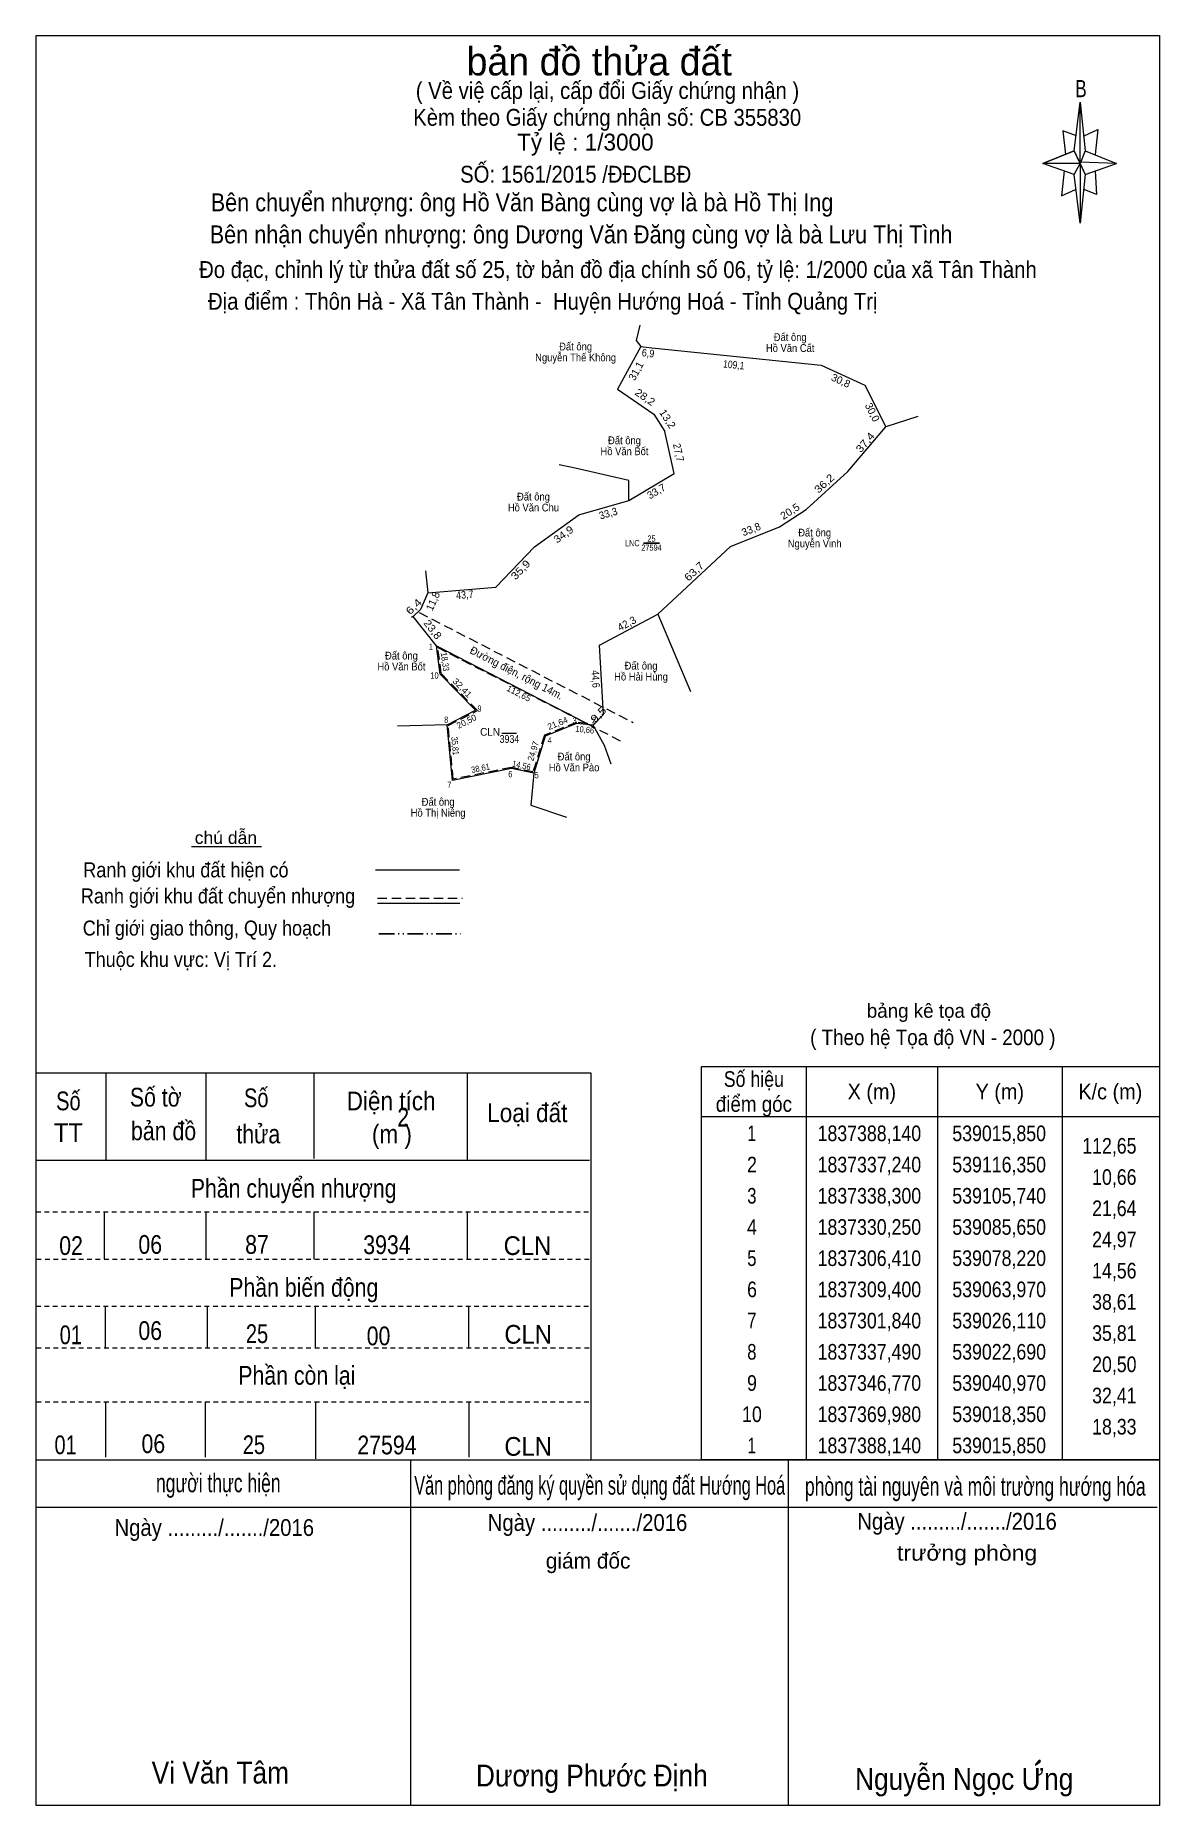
# Model space of a CAD drawing. Header units: metres. Extents: x 536855 to 540302, y 1836645 to 1837779.
# Drawn here: x 538759 to 539479, y 1836645 to 1837779 of the extents above; entities that cross this region are included whole.
import ezdxf
from ezdxf.enums import TextEntityAlignment as Align

# ---------------------------------------------------------------- set-up
doc = ezdxf.new("R2010")
doc.units = ezdxf.units.M
doc.header["$LTSCALE"] = 2
for name, pattern in [('DASH_DOUBLE_DOT', [9.2, 5, -1.2, 0.3, -1.2, 0.3, -1.2]), ('DOTTED', [1.5, 0.3, -1.2]), ('MEDIUM_DASHED', [4.5, 3, -1.5]), ('SHORT_DASHED', [2.7, 1.5, -1.2])]:
    doc.linetypes.add(name, pattern=pattern)
for name, color, linetype, lineweight in [('1', 7, 'DOTTED', 13), ('10', 7, 'Continuous', 13), ('5', 7, 'Continuous', 13), ('63', 7, 'Continuous', 13)]:
    doc.layers.add(name, color=color, linetype=linetype, lineweight=lineweight)
doc.layers.add('34', color=7, linetype='Continuous')

msp = doc.modelspace()

# ---------------------------------------------------------------- texts
at = {"layer": '1', "width": 0.85}
msp.add_text('2', height=12, dxfattribs=at).set_placement((538994.63, 1837080.03), align=Align.CENTER)
at = {"layer": '10'}
for s, height, width, p in [('Đất ông', 5, 0.9, (539105.095, 1837577.38)), ('Hồ Văn Cất', 5, 0.9, (539242.605, 1837576.4)), ('Đất ông', 5, 0.9, (539242.615, 1837583.4)), ('Nguyễn Thế Không', 5, 0.9, (539105.09, 1837570.38)), ('Hồ Văn Bốt', 5, 0.9, (539136.415, 1837510.25)), ('Đất ông', 5, 0.9, (539136.415, 1837517.25)), ('Hồ Văn Chu', 5, 0.9, (539078.065, 1837474.2)), ('Đất ông', 5, 0.9, (539078.075, 1837481.2)), ('25', 4, 0.85, (539153.72, 1837454.78)), ('Nguyễn Vinh', 5, 0.9, (539258.28, 1837451.14)), ('Đất ông', 5, 0.9, (539258.285, 1837458.14)), ('27594', 4, 0.85, (539153.72, 1837449)), ('Hồ Văn Bốt', 5, 0.9, (538993.475, 1837372.3)), ('Đất ông', 5, 0.9, (538993.475, 1837379.3)), ('Đất ông', 5, 0.9, (539147.015, 1837372.85)), ('Hồ Hải Hùng', 5, 0.9, (539147.015, 1837365.85)), ('CLN', 5, 0.95, (539050.275, 1837330.45)), ('3934', 5, 0.85, (539062.67, 1837325.89)), ('Đất ông', 5, 0.9, (539104.125, 1837314.63)), ('Hồ Văn Pào', 5, 0.9, (539104.115, 1837307.63)), ('Đất ông', 5, 0.9, (539016.975, 1837285.62)), ('Hồ Thị Niêng', 5, 0.9, (539016.97, 1837278.62))]:
    msp.add_text(s, height=height, dxfattribs=dict(at, width=width)).set_placement(p, align=Align.CENTER)
for s, height, rotation, p in [('31,1', 4.8, 61.113, (539145.91, 1837563.046)), ('30,8', 4.8, 335.447, (539274.048, 1837555.823)), ('30,0', 4.8, 296.728, (539293.126, 1837536.659)), ('33,7', 4.8, 30.731, (539158.034, 1837485.03)), ('33,8', 4.8, 21.707, (539218.437, 1837460.534)), ('11,8', 4.8, 65.909, (539015.821, 1837415.7)), ('42,3', 4.8, 27.86, (539138.948, 1837400.22)), ('112,65', 4, 333.139, (539067.781, 1837355.788)), ('20,50', 4, 26.915, (539036.09, 1837337.841)), ('21,64', 4, 21.836, (539094.291, 1837336.571))]:
    msp.add_text(s, height=height, rotation=rotation, dxfattribs=at).set_placement(p, align=Align.CENTER)
for s, height, rotation, width, p in [('6,9', 4.8, 353.788, 0.9, (539151.285, 1837573.271)), ('109,1', 4.8, 354.135, 0.85, (539206.23, 1837565.799)), ('28,2', 4.8, 325.448, 1.1, (539148.269, 1837545.46)), ('13,2', 4.8, 302.808, 1.05, (539162.001, 1837532.195)), ('37,4', 4.8, 49.595, 1.15, (539292.48, 1837516.874)), ('27,7', 4.8, 282.421, 0.95, (539168.748, 1837511.456)), ('36,2', 4.8, 42.381, 1.15, (539266.062, 1837490.342)), ('20,5', 4.8, 32.962, 1.05, (539243.764, 1837472.238)), ('33,3', 4.8, 16.177, 0.95, (539126.671, 1837470.626)), ('34,9', 4.8, 35.601, 1.1, (539098.713, 1837457.526)), ('35,9', 4.8, 46.141, 1.15, (539071.551, 1837435.107)), ('63,7', 4.8, 43.072, 1.15, (539182.666, 1837434.026)), ('43,7', 4.8, 4.752, 0.9, (539034.266, 1837418.408)), ('6,4', 4.8, 44.81, 1.25, (539003.044, 1837411.494)), ('23,8', 4.8, 308.382, 1.1, (539011.637, 1837397.055)), ('Đường điện, rộng 14m.', 5, 332.731, 0.95, (539066.14, 1837368.462)), ('18,33', 4, 277.838, 0.9, (539019.445, 1837377.548)), ('32,41', 4, 314.262, 1.1, (539031.022, 1837359.751)), ('44,6', 4.8, 273.406, 0.9, (539115.599, 1837366.693)), ('9,5', 4.8, 45.471, 1.25, (539121.321, 1837342.292)), ('10,66', 4, 354.295, 0.9, (539110.781, 1837332.373)), ('35,81', 4, 275.48, 0.85, (539025.942, 1837323.766)), ('24,97', 4, 72.69, 0.95, (539079.833, 1837319.995)), ('38,61', 4, 11.292, 0.9, (539044.513, 1837307.683)), ('14,56', 4, 348.15, 0.9, (539069.984, 1837309.491))]:
    msp.add_text(s, height=height, rotation=rotation, dxfattribs=dict(at, width=width)).set_placement(p, align=Align.CENTER)
for s, width, p in [('LNC ', 0.8, (539147.4, 1837451.89)), (' 1', 0.75, (539013.7, 1837385.54)), (' 10', 0.85, (539017.28, 1837367.06)), (' 8', 0.8, (539023.46, 1837338.72)), (' 9', 0.85, (539044.8, 1837345.85)), (' 2', 0.85, (539118.18, 1837338.31)), (' 3', 0.8, (539105.74, 1837338.14)), (' 4', 0.85, (539089.79, 1837325.49)), (' 7', 0.8, (539025.5, 1837297.09)), (' 6', 0.85, (539064.58, 1837303.89)), (' 5', 0.8, (539081.44, 1837303.2))]:
    msp.add_text(s, height=4, dxfattribs=dict(at, width=width)).set_placement(p, align=Align.RIGHT)
at = {"layer": '34', "width": 0.9}
for s, p in [('Bên chuyển nhượng: ông Hồ Văn Bàng cùng vợ là bà Hồ Thị Ing', (538871.26, 1837666.53)), ('Bên nhận chuyển nhượng: ông Dương Văn Đăng cùng vợ là bà Lưu Thị Tình', (538870.62, 1837645.97))]:
    msp.add_text(s, height=11.52, dxfattribs=at).set_placement(p)
at = {"layer": '5'}
for s, height, p in [('bản đồ thửa đất', 18, (539120.21, 1837753.61)), ('Tỷ lệ : 1/3000', 10.8, (539111.32, 1837705.49)), ('bảng kê tọa độ', 9, (539331.495, 1837149.73)), (' giám đốc', 10, (539111.26, 1836796.75))]:
    msp.add_text(s, height=height, dxfattribs=at).set_placement(p, align=Align.CENTER)
for s, height, width, p in [('( Về việ cấp lại, cấp đổi Giấy chứng nhận )', 10.8, 0.9, (539125.52, 1837738.53)), ('B', 11.02, 0.75, (539428.945, 1837739.65)), ('Kèm theo Giấy chứng nhận số: CB 355830', 10.8, 0.9, (539125.345, 1837721.33)), ('SỐ: 1561/2015 /ĐĐCLBĐ', 10.8, 0.9, (539105.15, 1837684.89)), ('Đo đạc, chỉnh lý từ thửa đất số 25, tờ bản đồ địa chính số 06, tỷ lệ: 1/2000 của xã Tân Thành', 10.8, 0.9, (539132.22, 1837623.8)), ('Địa điểm : Thôn Hà - Xã Tân Thành -  Huyện Hướng Hoá - Tỉnh Quảng Trị ', 10.8, 0.9, (539085.835, 1837603.47)), ('chú dẫn', 7.999, 1.05, (538880.99, 1837261.13)), ('Ranh giới khu đất hiện có ', 9.6, 0.9, (538856.955, 1837239.69)), ('Ranh giới khu đất chuyển nhượng', 9.6, 0.9, (538875.925, 1837222.99)), ('Chỉ giới giao thông, Quy hoạch', 9.6, 0.9, (538868.835, 1837202.41)), ('Thuộc khu vực: Vị Trí 2.', 9.6, 0.9, (538852.11, 1837182.31)), ('( Theo hệ Tọa độ VN - 2000 )', 10, 0.9, (539334.005, 1837132.17)), ('Số tờ', 12, 0.85, (538836.04, 1837092.83)), ('Số', 12, 0.8, (538900.43, 1837092.43)), ('Số', 12, 0.8, (538780.03, 1837090.43)), ('Diện tích', 12, 0.9, (538986.88, 1837090.43)), ('Loại đất', 12, 0.9, (539074.135, 1837082.83)), ('TT', 12, 0.95, (538780.075, 1837070.03)), ('bản đồ', 12, 0.85, (538841.045, 1837071.23)), ('thửa', 12, 0.85, (538901.73, 1837069.23)), ('(m )', 12, 0.9, (538987.37, 1837069.23)), ('Phần chuyển nhượng', 12, 0.85, (538924.395, 1837034.45)), ('02', 12, 0.85, (538781.755, 1836997.73)), ('06', 12, 0.85, (538832.485, 1836998.45)), ('87', 12, 0.85, (538900.915, 1836998.45)), ('3934', 12, 0.85, (538984.18, 1836998.29)), ('CLN', 12, 0.95, (539074.205, 1836997.69)), ('Phần biến động', 12, 0.85, (538930.88, 1836970.93)), ('01', 12, 0.8, (538781.59, 1836940.53)), ('06', 12, 0.85, (538832.485, 1836943.25)), ('25', 12, 0.8, (538900.925, 1836941.26)), ('00', 12, 0.85, (538978.795, 1836939.85)), ('CLN', 12, 0.95, (539074.685, 1836940.85)), ('Phần còn lại', 12, 0.85, (538926.455, 1836914.57)), ('01', 12, 0.8, (538778.27, 1836870.03)), ('06', 12, 0.85, (538834.475, 1836870.75)), ('25', 12, 0.8, (538898.925, 1836870.09)), ('27594', 12, 0.85, (538984.18, 1836869.93)), ('CLN', 12, 0.95, (539074.685, 1836869.02)), ('người thực hiện', 12, 0.7, (538876.095, 1836845.65)), ('Văn phòng đăng ký quyền sử dụng đất Hướng Hoá', 12, 0.65, (539120.515, 1836844.13)), ('phòng tài nguyên và môi trường hướng hóa', 12, 0.7, (539361.22, 1836843.45)), ('Ngày ........./......./2016', 10.8, 0.9, (539112.735, 1836820.85)), ('Ngày ........./......./2016', 10.8, 0.9, (539349.535, 1836821.65)), ('Ngày ........./......./2016', 10.8, 0.9, (538873.535, 1836817.65)), ('trưởng phòng', 10, 1.1, (539355.98, 1836801.81)), ('Vi Văn Tâm', 14, 0.9, (538877.42, 1836658.97)), ('Dương Phước Định', 14, 0.9, (539115.495, 1836657.09)), ('Nguyễn Ngọc Ưng', 14, 0.9, (539354.1, 1836654.93))]:
    msp.add_text(s, height=height, dxfattribs=dict(at, width=width)).set_placement(p, align=Align.CENTER)
at = {"layer": '63'}
for s, width, p in [('Số hiệu', 0.85, (539219.335, 1837105.45)), ('X (m)', 0.95, (539294.945, 1837097.45)), ('Y (m)', 0.95, (539376.94, 1837097.45)), ('K/c (m)', 0.95, (539447.76, 1837097.45)), ('điểm góc', 0.9, (539219.355, 1837089.45)), (' 1', 0.75, (539216.545, 1837070.65)), ('1837388,140', 0.85, (539293.345, 1837070.65)), ('539015,850', 0.85, (539376.53, 1837070.65)), (' 2', 0.85, (539216.54, 1837050.65)), ('1837337,240', 0.85, (539293.345, 1837050.65)), ('539116,350', 0.85, (539376.53, 1837050.65)), (' 3', 0.8, (539216.555, 1837030.65)), ('1837338,300', 0.85, (539293.345, 1837030.65)), ('539105,740', 0.85, (539376.53, 1837030.65)), (' 4', 0.85, (539216.545, 1837010.65)), ('1837330,250', 0.85, (539293.345, 1837010.65)), ('539085,650', 0.85, (539376.53, 1837010.65)), (' 5', 0.8, (539216.55, 1836990.65)), ('1837306,410', 0.85, (539293.345, 1836990.65)), ('539078,220', 0.85, (539376.53, 1836990.65)), (' 6', 0.85, (539216.555, 1836970.65)), ('1837309,400', 0.85, (539293.345, 1836970.65)), ('539063,970', 0.85, (539376.53, 1836970.65)), (' 7', 0.8, (539216.545, 1836950.65)), ('1837301,840', 0.85, (539293.345, 1836950.65)), ('539026,110', 0.85, (539376.53, 1836950.65)), (' 8', 0.8, (539216.545, 1836930.65)), ('1837337,490', 0.85, (539293.345, 1836930.65)), ('539022,690', 0.85, (539376.53, 1836930.65)), (' 9', 0.85, (539216.545, 1836910.65)), ('1837346,770', 0.85, (539293.345, 1836910.65)), ('539040,970', 0.85, (539376.53, 1836910.65)), (' 10', 0.85, (539216.54, 1836890.65)), ('1837369,980', 0.85, (539293.345, 1836890.65)), ('539018,350', 0.85, (539376.53, 1836890.65)), (' 1', 0.75, (539216.545, 1836870.65)), ('1837388,140', 0.85, (539293.345, 1836870.65)), ('539015,850', 0.85, (539376.53, 1836870.65))]:
    msp.add_text(s, height=10, dxfattribs=dict(at, width=width)).set_placement(p, align=Align.CENTER)
at = {"layer": '63', "width": 0.85}
for s, p in [('112,65', (539464.55, 1837062.65)), ('10,66', (539464.55, 1837042.65)), ('21,64', (539464.55, 1837022.65)), ('24,97', (539464.55, 1837002.65)), ('14,56', (539464.55, 1836982.65)), ('38,61', (539464.55, 1836962.65)), ('35,81', (539464.55, 1836942.65)), ('20,50', (539464.55, 1836922.65)), ('32,41', (539464.55, 1836902.65)), ('18,33', (539464.55, 1836882.65))]:
    msp.add_text(s, height=10, dxfattribs=at).set_placement(p, align=Align.RIGHT)

# ---------------------------------------------------------------- hatches: boundary and pattern name
at = {"layer": '5'}
msp.add_hatch(color=256, dxfattribs=at).paths.add_polyline_path([(539402.54, 1836672.77), (539402.82, 1836673.05), (539402.94, 1836673.49), (539402.7, 1836673.77), (539402.42, 1836673.89), (539402.06, 1836673.81), (539401.74, 1836673.61), (539399.54, 1836671.05), (539400.1, 1836671.05)])

# ---------------------------------------------------------------- linework, layer by layer
at = {"layer": '1', "linetype": 'Continuous'}
msp.add_line((538758.9, 1837058.43), (539114.1, 1837058.43), dxfattribs=at)
at = {"layer": '1', "linetype": 'SHORT_DASHED'}
for p, q in [((538759.34, 1837025.33), (539115.7, 1837025.33)), ((538759.7, 1836994.93), (539114.94, 1836994.93)), ((538759.34, 1836964.93), (539114.9, 1836964.93)), ((538759.7, 1836938.13), (539114.94, 1836938.13)), ((538759.66, 1836903.69), (539114.94, 1836903.69))]:
    msp.add_line(p, q, dxfattribs=at)
at = {"layer": '10'}
for p, q in [((539146.97, 1837579.81), (539131.93, 1837552.55)), ((539324.33, 1837534.93), (539303.91, 1837528.35)), ((539104.85, 1837501.9), (539094.5, 1837504.07)), ((539008.98, 1837436.03), (539010.44, 1837422.1)), ((539157.77, 1837408.29), (539178.7, 1837358.79)), ((539015.85, 1837388.14), (539115.76, 1837336.64)), ((539022.69, 1837337.49), (538990.97, 1837336.56)), ((539057.79, 1837332.03), (539067.13, 1837332.03))]:
    msp.add_line(p, q, dxfattribs=at)
at = {"layer": '10', "lineweight": 25}
msp.add_line((539148.66, 1837453.89), (539158.78, 1837453.89), dxfattribs=at)
at = {"layer": '10', "linetype": 'MEDIUM_DASHED'}
for p, q in [((539004.76, 1837409.4), (539142.04, 1837338.87)), ((539133.94, 1837327.07), (539016.73, 1837386.91))]:
    msp.add_line(p, q, dxfattribs=at)
at = {"layer": '10'}
for points in [[(539146.29, 1837593.64), (539143.8, 1837583.69), (539146.97, 1837579.81)], [(539146.97, 1837579.81), (539153.86, 1837579.06), (539262.4, 1837567.91), (539290.44, 1837555.1), (539303.91, 1837528.35)], [(539131.93, 1837552.55), (539155.15, 1837536.56), (539162.28, 1837525.5)], [(539139.24, 1837481.2), (539168.24, 1837498.44), (539162.28, 1837525.5)], [(539157.77, 1837408.29), (539204.29, 1837451.78), (539235.69, 1837464.28), (539252.9, 1837475.44), (539279.65, 1837499.85), (539303.91, 1837528.35)], [(539139.24, 1837481.2), (539139.22, 1837494.11), (539104.85, 1837501.9)], [(539010.44, 1837422.1), (539053.99, 1837425.72), (539078.84, 1837451.58), (539107.25, 1837471.92), (539139.24, 1837481.2)], [(539010.44, 1837422.1), (539005.62, 1837411.32), (539001.07, 1837406.8)], [(539022.69, 1837337.49), (539040.97, 1837346.77), (539018.35, 1837369.98), (539015.85, 1837388.14), (539001.07, 1837406.8), (539000, 1837406.22)], [(539116.35, 1837337.24), (539122.98, 1837343.98), (539120.33, 1837388.5), (539157.77, 1837408.29)], [(539078.22, 1837306.41), (539063.97, 1837309.4), (539026.11, 1837301.84), (539022.69, 1837337.49)], [(539116.35, 1837337.24), (539105.74, 1837338.3), (539085.65, 1837330.25), (539078.22, 1837306.41)], [(539127.8, 1837312.24), (539123.5, 1837324.09), (539116.35, 1837337.24)], [(539078.22, 1837306.41), (539076.31, 1837286.04), (539099.3, 1837278.22)]]:
    msp.add_lwpolyline(points, dxfattribs=at)
at = {"layer": '10', "linetype": 'MEDIUM_DASHED'}
msp.add_lwpolyline([(539016.73, 1837386.91), (539112.69, 1837338.31), (539105.64, 1837339.01), (539085.08, 1837330.78), (539077.74, 1837307.23), (539063.97, 1837310.11), (539026.73, 1837302.68), (539023.43, 1837337.08), (539042.14, 1837346.58), (539019.01, 1837370.3)], close=True, dxfattribs=at)
at = {"layer": '5'}
for p, q in [((539424.54, 1837705.25), (539428.54, 1837736.45)), ((539424.54, 1837690.05), (539404.54, 1837697.25)), ((539431.74, 1837705.25), (539451.74, 1837697.25)), ((539431.74, 1837690.05), (539428.54, 1837658.85)), ((539438.14, 1837692.45), (539438.94, 1837677.25)), ((539438.94, 1837677.25), (539430.94, 1837680.45)), ((538859.02, 1837259.37), (538903.74, 1837259.37)), ((538976.78, 1837244.49), (539030.62, 1837244.49)), ((538978.22, 1837223.17), (539030.86, 1837223.17)), ((538758.9, 1837114.43), (539114.94, 1837114.43)), ((538804.1, 1837114.43), (538804.1, 1837058.43)), ((538868.1, 1837114.43), (538868.1, 1837058.43)), ((538937.3, 1837114.43), (538937.3, 1837059.63)), ((539035.7, 1837114.43), (539035.7, 1837058.43)), ((539114.94, 1837114.43), (539114.94, 1836866.45)), ((538802.9, 1837025.33), (538802.9, 1836994.93)), ((538868.1, 1837025.33), (538868.1, 1836994.93)), ((538937.3, 1837025.33), (538937.3, 1836994.93)), ((539035.7, 1837025.33), (539035.7, 1836994.93)), ((538803.7, 1836964.93), (538803.7, 1836938.13)), ((538868.9, 1836964.93), (538868.9, 1836938.13)), ((538938.1, 1836964.93), (538938.1, 1836938.13)), ((539036.5, 1836964.93), (539036.5, 1836938.13)), ((538803.9, 1836903.69), (538803.9, 1836868.09)), ((538867.74, 1836903.69), (538867.74, 1836868.09)), ((538938.46, 1836903.69), (538938.46, 1836867.09)), ((539036.7, 1836903.69), (539036.7, 1836868.09)), ((538759.34, 1836866.45), (539479.34, 1836866.45)), ((538999.34, 1836866.45), (538999.34, 1836644.85)), ((539241.38, 1836866.45), (539241.38, 1836644.85)), ((538759.34, 1836836.05), (539477.74, 1836836.05))]:
    msp.add_line(p, q, dxfattribs=at)
at = {"layer": '5', "linetype": 'MEDIUM_DASHED'}
msp.add_line((538978.22, 1837226.37), (539032.58, 1837226.37), dxfattribs=at)
at = {"layer": '5', "linetype": 'DASH_DOUBLE_DOT', "lineweight": 25}
msp.add_line((538978.94, 1837203.45), (539031.26, 1837203.45), dxfattribs=at)
at = {"layer": '5'}
for points in [[(538759.34, 1837779.25), (539479.34, 1837779.25), (539479.34, 1836644.85), (538759.34, 1836644.85)], [(539428.54, 1837736.45), (539431.74, 1837705.25), (539428.54, 1837697.25)], [(539428.54, 1837697.25), (539404.54, 1837697.25), (539424.54, 1837705.25), (539431.74, 1837690.05), (539451.74, 1837697.25), (539428.54, 1837698.05)], [(539428.54, 1837697.25), (539428.54, 1837658.85), (539424.54, 1837690.05)], [(539402.54, 1836672.77), (539402.82, 1836673.05), (539402.94, 1836673.49), (539402.7, 1836673.77), (539402.42, 1836673.89), (539402.06, 1836673.81), (539401.74, 1836673.61), (539399.54, 1836671.05), (539400.1, 1836671.05)]]:
    msp.add_lwpolyline(points, close=True, dxfattribs=at)
for points in [[(539426.14, 1837714.85), (539417.34, 1837718.05), (539418.94, 1837702.85)], [(539430.94, 1837714.85), (539439.74, 1837718.85), (539438.14, 1837702.85)], [(539428.54, 1837697.25), (539424.54, 1837705.25), (539404.54, 1837697.25)], [(539428.54, 1837697.25), (539431.74, 1837690.05), (539451.74, 1837697.25)], [(539418.14, 1837692.45), (539416.54, 1837676.45), (539425.34, 1837680.45)]]:
    msp.add_lwpolyline(points, dxfattribs=at)
at = {"layer": '63'}
for p, q in [((539252.94, 1837118.45), (539252.94, 1836866.45)), ((539336.94, 1837118.45), (539336.94, 1836866.45)), ((539416.94, 1837118.45), (539416.94, 1836866.45)), ((539185.74, 1837086.45), (539479.34, 1837086.45))]:
    msp.add_line(p, q, dxfattribs=at)
msp.add_lwpolyline([(539185.74, 1837118.45), (539479.34, 1837118.45), (539479.34, 1836866.45), (539185.74, 1836866.45)], close=True, dxfattribs=at)

msp.set_redraw_order([(e.dxf.handle, doc.entitydb.next_handle()) for e in msp.query("TEXT MTEXT ATTDEF DIMENSION ARC_DIMENSION")])  # texts and dimensions are drawn at this point

doc.saveas('drawing.dxf')
